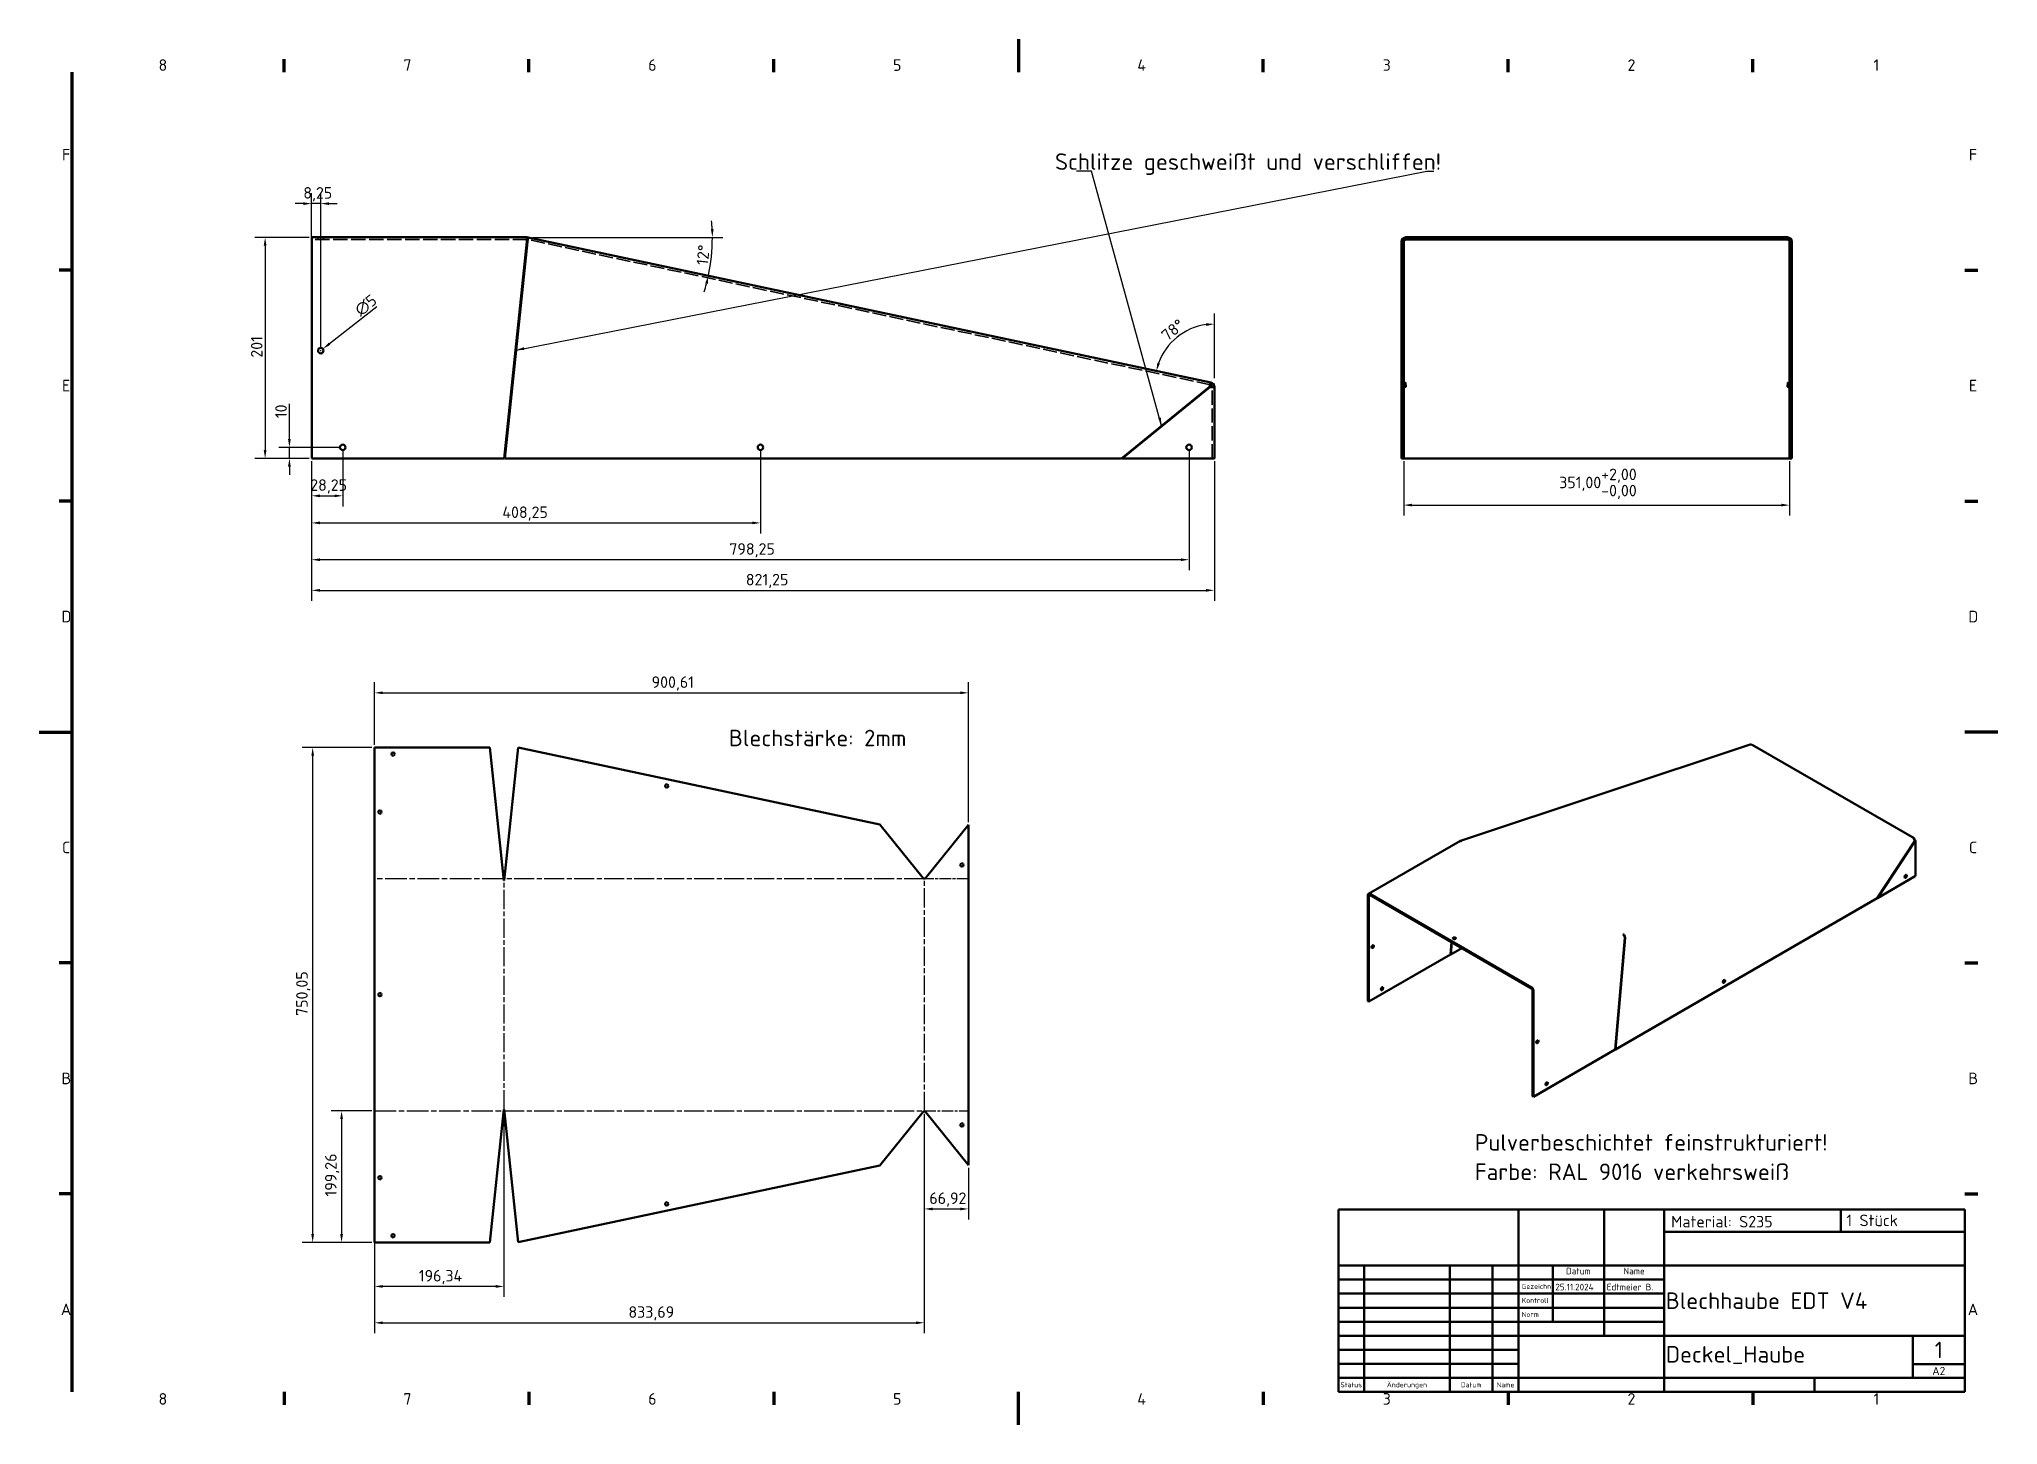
# Model space of a CAD drawing. Header units: millimetres. Extents: x 0 to 1782, y 0 to 1260.
import ezdxf
from ezdxf.enums import TextEntityAlignment as Align

# ---------------------------------------------------------------- set-up
doc = ezdxf.new("R2010")
doc.units = ezdxf.units.MM
doc.header["$LTSCALE"] = 3
doc.linetypes.add('CHAIN', pattern=[0.3543, 0.2362, -0.0295, 0.0591, -0.0295])
doc.linetypes.add('DASHED', pattern=[0.2067, 0.1654, -0.0413])
for name, color, linetype, lineweight in [('Bemaßung (ISO)', 7, 'Continuous', 25), ('Biegungsmittellinie (ISO)', 7, 'CHAIN', 25), ('Rahmen (ISO)', 7, 'Continuous', 70), ('Sichtbar (ISO)', 7, 'Continuous', 50), ('Symbol (ISO)', 7, 'Continuous', 25), ('Titel (ISO)', 7, 'Continuous', 50), ('Verdeckt (ISO)', 7, 'DASHED', 35)]:
    doc.layers.add(name, color=color, linetype=linetype, lineweight=lineweight)
doc.styles.add('Notiztext (DIN)', font='isocpeur.ttf')
doc.styles.add('Textstil11', font='isocpeur.ttf')
doc.styles.add('Textstil13', font='isocpeur.ttf')
doc.styles.add('Textstil14', font='isocpeur.ttf')
doc.styles.add('Textstil19', font='isocpeur.ttf')
doc.dimstyles.new('Standard (DIN)', dxfattribs={"dimscale": 3, "dimtxt": 3.5, "dimasz": 2.5, "dimexe": 3.175, "dimexo": 0.8, "dimgap": 0.8, "dimtad": 1, "dimrnd": 1e-08, "dimzin": 0, "dimtxsty": 'Notiztext (DIN)', "dimcen": 0.09, "dimdle": 10, "dimclrd": 256, "dimclre": 256, "dimclrt": 256, "dimadec": 0, "dimazin": 0, "dimtfac": 1, "dimtmove": 0, "dimatfit": 3, "dimfxl": 0, "dimtolj": 1, "dimtzin": 0, "dimlwd": -1, "dimlwe": -1, "dimarcsym": 0})
doc.dimstyles.new('Standard - Methode 2a (DIN)$7', dxfattribs={"dimscale": 3, "dimtxt": 3.5, "dimasz": 2.5, "dimexe": 3.175, "dimexo": 0.8, "dimgap": 0.8, "dimtad": 1, "dimtih": 1, "dimtoh": 1, "dimrnd": 1e-08, "dimtxsty": 'Notiztext (DIN)', "dimcen": 0.09, "dimdle": 10, "dimclrd": 256, "dimclre": 256, "dimclrt": 256, "dimazin": 2, "dimtfac": 1, "dimtmove": 0, "dimatfit": 3, "dimfxl": 0, "dimtolj": 1, "dimlwd": -1, "dimlwe": -1, "dimarcsym": 0})

msp = doc.modelspace()

# ---------------------------------------------------------------- texts
at = {"layer": 'Symbol (ISO)', "attachment_point": 1, "style": 'Notiztext (DIN)'}
for s, insert, char_height, width in [('\\fISOCPEUR|b0|i0;\\H15.0000;Schlitze geschweißt und verschliffen!', (924.2406, 1156.1768), 15, 341.873274), ('\\fISOCPEUR|b0|i0;\\H15.0000;Blechstärke: 2mm', (627.5307, 632.0609), 15, 158.933215), ('\\fISOCPEUR|b0|i0;Material: S235', (1484.7722, 189.9687), 10.5, 91.305192), ('\\fISOCPEUR|b0|i0;1 Stück ', (1644.1894, 191.1275), 10.5, 53.542206)]:
    msp.add_mtext(s, dxfattribs=dict(at, insert=insert, char_height=char_height, width=width))
at = {"layer": 'Symbol (ISO)', "insert": (1306.172, 264.3072), "char_height": 15, "width": 320.871992, "attachment_point": 1, "line_spacing_factor": 1.068348, "style": 'Notiztext (DIN)'}
msp.add_mtext('\\fISOCPEUR|b0|i0;\\H15.0000;Pulverbeschichtet feinstrukturiert!\\P\\fISOCPEUR|b0|i0;\\H15.0000;Farbe: RAL 9016 verkehrsweiß', dxfattribs=at)

# ---------------------------------------------------------------- blocks, each defined once
blk = doc.blocks.new('Ränder Vorgaberahmen')
at = {"layer": 'Rahmen (ISO)'}
for p, q in [((74.25, 410), (74.25, 413.9)), ((148.5, 410), (148.5, 413.9)), ((222.75, 410), (222.75, 413.9)), ((371.25, 410), (371.25, 413.9)), ((445.5, 410), (445.5, 413.9)), ((519.75, 410), (519.75, 413.9)), ((10, 350), (6.1, 350)), ((584, 350), (587.9, 350)), ((10, 280), (6.1, 280)), ((584, 280), (587.9, 280)), ((10, 140), (6.1, 140)), ((584, 140), (587.9, 140)), ((10, 70), (6.1, 70)), ((584, 70), (587.9, 70)), ((74.25, 10), (74.25, 6.1)), ((148.5, 10), (148.5, 6.1)), ((222.75, 10), (222.75, 6.1)), ((371.25, 10), (371.25, 6.1)), ((445.5, 10), (445.5, 6.1)), ((519.75, 10), (519.75, 6.1))]:
    blk.add_line(p, q, dxfattribs=at)
at = {"layer": 'Rahmen (ISO)', "flags": 128}
for points in [[(297, 420), (297, 410)], [(10, 10), (10, 410)], [(0, 210), (10, 210)], [(594, 210), (584, 210)], [(297, 0), (297, 10)]]:
    blk.add_lwpolyline(points, dxfattribs=at)
at = {"layer": 'Rahmen (ISO)', "char_height": 3.5, "attachment_point": 7, "style": 'Notiztext (DIN)'}
for s, insert in [('8', (36.2, 410.4)), ('7', (110.45, 410.4)), ('6', (184.7, 410.4)), ('5', (258.95, 410.4)), ('4', (333.03, 410.4)), ('3', (407.45, 410.4)), ('2', (481.7, 410.4)), ('1', (556.3, 410.4)), ('F', (6.93, 383.25)), ('F', (585.23, 383.25)), ('E', (6.93, 313.25)), ('E', (585.23, 313.25)), ('D', (6.75, 243.25)), ('D', (585.05, 243.25)), ('C', (6.93, 173.25)), ('C', (585.23, 173.25)), ('B', (6.75, 103.25)), ('B', (585.05, 103.25)), ('A', (6.58, 33.25)), ('A', (584.88, 33.25)), ('8', (36.2, 6.1)), ('7', (110.45, 6.1)), ('6', (184.7, 6.1)), ('5', (258.95, 6.1)), ('4', (333.03, 6.1)), ('3', (407.45, 6.1)), ('2', (481.7, 6.1)), ('1', (556.3, 6.1))]:
    blk.add_mtext(s, dxfattribs=dict(at, insert=insert))
blk = doc.blocks.new('Schriftfelder DIN')
at = {"layer": 'Titel (ISO)'}
for p, q in [((288.4, 155.08), (98.4, 155.08)), ((98.4, 155.08), (98.4, 99.83)), ((153, 99.83), (153, 155.08)), ((179, 138.08), (179, 155.08)), ((197.2, 99.83), (197.2, 155.08)), ((250.8, 148.33), (250.8, 155.08)), ((288.4, 99.83), (288.4, 155.08)), ((197.2, 148.33), (288.4, 148.33)), ((98.4, 138.08), (288.4, 138.08)), ((106.2, 99.83), (106.2, 138.08)), ((132.2, 99.83), (132.2, 138.08)), ((145.2, 99.83), (145.2, 138.08)), ((163.4, 121.08), (163.4, 138.08)), ((179, 116.83), (179, 138.08)), ((98.4, 133.83), (153, 133.83)), ((153, 133.83), (197.2, 133.83)), ((98.4, 129.58), (153, 129.58)), ((98.4, 125.33), (153, 125.33)), ((153, 129.58), (197.2, 129.58)), ((153, 125.33), (197.2, 125.33)), ((98.4, 121.08), (153, 121.08)), ((153, 121.08), (197.2, 121.08)), ((98.4, 116.83), (153, 116.83)), ((153, 116.83), (288.4, 116.83)), ((272.6, 104.08), (272.6, 116.83)), ((98.4, 112.58), (153, 112.58)), ((153, 108.33), (98.4, 108.33)), ((272.6, 108.22), (288.4, 108.22)), ((98.4, 104.08), (153, 104.08)), ((153, 104.08), (197.2, 104.08)), ((197.2, 104.08), (288.4, 104.08)), ((242.8, 99.83), (242.8, 104.08)), ((98.4, 99.83), (288.4, 99.83))]:
    blk.add_line(p, q, dxfattribs=at)
at = {"layer": 'Titel (ISO)', "style": 'Textstil14'}
for s, p in [('Datum', (171.2, 134.83)), ('Name', (188.1, 134.83))]:
    blk.add_text(s, height=2, dxfattribs=at).set_placement(p, align=Align.BOTTOM_CENTER)
at = {"layer": 'Titel (ISO)', "style": 'Textstil13'}
for s, p in [('Gezeichn', (154, 130.58)), ('Kontroll', (154, 126.33)), ('Norm', (154, 122.08))]:
    blk.add_text(s, height=1.5, dxfattribs=at).set_placement(p, align=Align.BOTTOM_LEFT)
for s, p in [('Status', (102.3, 101.95)), ('Änderungen', (119.2, 101.95)), ('Datum', (138.7, 101.95)), ('Name', (149.1, 101.95))]:
    blk.add_text(s, height=1.5, dxfattribs=at).set_placement(p, align=Align.MIDDLE_CENTER)
at = {"layer": 'Titel (ISO)'}
for tag, p, height, style in [('ERSTELLUNGSDATUM_001', (164.2, 130.58), 2, 'Textstil14'), ('AUTOR_001', (179.8, 130.58), 2, 'Textstil14'), ('TITEL_001', (197.7, 124.95), 5, 'Textstil11'), ('BAUTEILNUMMER_001', (197.7, 108.7), 5, 'Textstil11'), ('Blattnummer_001', (279.25, 110.02), 5, 'Textstil11'), ('Blattgröße_001', (278.51, 104.9), 2.49, 'Textstil19')]:
    blk.add_attdef(tag, p, '', height=height, dxfattribs=dict(at, style=style))
at = {"layer": 'Titel (ISO)', "style": 'Textstil14'}
for tag, p in [('KONTROLLDATUM', (164.4, 126.33)), ('KONTROLLIERT_VON', (180, 126.33)), ('GENEHM.DAT._KONSTR.', (164.4, 122.08)), ('KONSTR._GEN._VON', (180, 122.08))]:
    blk.add_attdef(tag, text='', height=2, dxfattribs=at).set_placement(p, align=Align.BOTTOM_LEFT)
blk = doc.blocks.new('*D5')
at = {"layer": 'Bemaßung (ISO)'}
for p, q in [((245.5, 1079.8), (196.1, 1079.8)), ((205.6, 1072.3), (205.6, 886.3)), ((245.5, 878.8), (196.1, 878.8))]:
    blk.add_line(p, q, dxfattribs=at)
for points in [[(204.3, 1072.3), (206.8, 1072.3), (205.6, 1079.8)], [(204.3, 886.3), (206.8, 886.3), (205.6, 878.8)]]:
    blk.add_solid(points, dxfattribs=at)
at = {"layer": 'Defpoints', "color": 0}
for p in [(247.9, 1079.8), (205.6, 878.8), (247.9, 878.8)]:
    blk.add_point(p, dxfattribs=at)
at = {"layer": 'Bemaßung (ISO)', "insert": (192.7, 970.4), "char_height": 10.5, "attachment_point": 1, "rotation": 90, "style": 'Notiztext (DIN)'}
blk.add_mtext('\\A1;201', dxfattribs=at)
blk = doc.blocks.new('*D6')
at = {"layer": 'Bemaßung (ISO)'}
for p, q in [((247.9, 876.4), (247.9, 749.3)), ((1069.2, 876.4), (1069.2, 749.3)), ((255.4, 758.8), (1061.7, 758.8))]:
    blk.add_line(p, q, dxfattribs=at)
for points in [[(255.4, 760.1), (255.4, 757.6), (247.9, 758.8)], [(1061.7, 760.1), (1061.7, 757.6), (1069.2, 758.8)]]:
    blk.add_solid(points, dxfattribs=at)
at = {"layer": 'Defpoints', "color": 0}
for p in [(247.9, 878.8), (1069.2, 878.8), (1069.2, 758.8)]:
    blk.add_point(p, dxfattribs=at)
at = {"layer": 'Bemaßung (ISO)', "insert": (642.9, 773.8), "char_height": 10.5, "attachment_point": 1, "style": 'Notiztext (DIN)'}
blk.add_mtext('\\A1;821,25', dxfattribs=at)
blk = doc.blocks.new('*D7')
at = {"layer": 'Bemaßung (ISO)'}
for p, q in [((240.4, 1110.5), (232.9, 1110.5)), ((247.9, 1078.2), (247.9, 1120)), ((256.2, 1110.5), (247.9, 1110.5)), ((256.2, 979.2), (256.2, 1120)), ((263.7, 1110.5), (271.2, 1110.5))]:
    blk.add_line(p, q, dxfattribs=at)
for points in [[(240.4, 1111.7), (240.4, 1109.2), (247.9, 1110.5)], [(263.7, 1111.7), (263.7, 1109.2), (256.2, 1110.5)]]:
    blk.add_solid(points, dxfattribs=at)
at = {"layer": 'Defpoints', "color": 0}
for p in [(247.9, 1110.5), (247.9, 1075.8), (256.2, 976.8)]:
    blk.add_point(p, dxfattribs=at)
at = {"layer": 'Bemaßung (ISO)', "insert": (240.3, 1125.5), "char_height": 10.5, "attachment_point": 1, "style": 'Notiztext (DIN)'}
blk.add_mtext('\\A1;8,25', dxfattribs=at)
blk = doc.blocks.new('*D8')
at = {"layer": 'Bemaßung (ISO)'}
for p, q in [((307.1, 1016.5), (264.1, 983)), ((255.9, 976.8), (256.5, 976.8)), ((256.2, 976.6), (256.2, 977.1))]:
    blk.add_line(p, q, dxfattribs=at)
blk.add_solid([(263.3, 984), (264.8, 982), (258.2, 978.4)], dxfattribs=at)
at = {"layer": 'Defpoints', "color": 0}
for p in [(254.2, 975.3), (258.2, 978.4)]:
    blk.add_point(p, dxfattribs=at)
at = {"layer": 'Bemaßung (ISO)', "insert": (285.7, 1016.2), "char_height": 10.5, "attachment_point": 1, "rotation": 37.9379, "style": 'Notiztext (DIN)'}
blk.add_mtext('\\A1;∅5', dxfattribs=at)
blk = doc.blocks.new('*D9')
at = {"layer": 'Bemaßung (ISO)'}
for p, q in [((227.7, 896.3), (227.7, 928.3)), ((273.8, 888.8), (218.1, 888.8)), ((245.5, 878.8), (218.1, 878.8)), ((227.7, 878.8), (227.7, 888.8)), ((227.7, 871.3), (227.7, 863.8))]:
    blk.add_line(p, q, dxfattribs=at)
for points in [[(226.4, 896.3), (228.9, 896.3), (227.7, 888.8)], [(226.4, 871.3), (228.9, 871.3), (227.7, 878.8)]]:
    blk.add_solid(points, dxfattribs=at)
at = {"layer": 'Defpoints', "color": 0}
for p in [(227.7, 888.8), (247.9, 878.8), (276.2, 888.8)]:
    blk.add_point(p, dxfattribs=at)
at = {"layer": 'Bemaßung (ISO)', "insert": (214.8, 915.4), "char_height": 10.5, "attachment_point": 1, "rotation": 90, "style": 'Notiztext (DIN)'}
blk.add_mtext('\\A1;10', dxfattribs=at)
blk = doc.blocks.new('*D10')
at = {"layer": 'Bemaßung (ISO)'}
for p, q in [((247.9, 876.4), (247.9, 835.2)), ((276.2, 886.4), (276.2, 835.2)), ((255.4, 844.8), (268.7, 844.8))]:
    blk.add_line(p, q, dxfattribs=at)
for points in [[(255.4, 846), (255.4, 843.5), (247.9, 844.8)], [(268.7, 846), (268.7, 843.5), (276.2, 844.8)]]:
    blk.add_solid(points, dxfattribs=at)
at = {"layer": 'Defpoints', "color": 0}
for p in [(247.9, 878.8), (276.2, 888.8), (276.2, 844.8)]:
    blk.add_point(p, dxfattribs=at)
at = {"layer": 'Bemaßung (ISO)', "insert": (246.6, 859.8), "char_height": 10.5, "attachment_point": 1, "style": 'Notiztext (DIN)'}
blk.add_mtext('\\A1;28,25', dxfattribs=at)
blk = doc.blocks.new('*D11')
at = {"layer": 'Bemaßung (ISO)'}
for p, q in [((247.9, 876.4), (247.9, 810.6)), ((656.2, 886.4), (656.2, 810.6)), ((255.4, 820.1), (648.7, 820.1))]:
    blk.add_line(p, q, dxfattribs=at)
for points in [[(255.4, 821.4), (255.4, 818.9), (247.9, 820.1)], [(648.7, 821.4), (648.7, 818.9), (656.2, 820.1)]]:
    blk.add_solid(points, dxfattribs=at)
at = {"layer": 'Defpoints', "color": 0}
for p in [(247.9, 878.8), (656.2, 888.8), (656.2, 820.1)]:
    blk.add_point(p, dxfattribs=at)
at = {"layer": 'Bemaßung (ISO)', "insert": (421.4, 835.1), "char_height": 10.5, "attachment_point": 1, "style": 'Notiztext (DIN)'}
blk.add_mtext('\\A1;408,25', dxfattribs=at)
blk = doc.blocks.new('*D12')
at = {"layer": 'Bemaßung (ISO)'}
for p, q in [((247.9, 876.4), (247.9, 777.1)), ((1046.2, 886.4), (1046.2, 777.1)), ((1038.7, 786.7), (255.4, 786.7))]:
    blk.add_line(p, q, dxfattribs=at)
for points in [[(255.4, 787.9), (255.4, 785.4), (247.9, 786.7)], [(1038.7, 787.9), (1038.7, 785.4), (1046.2, 786.7)]]:
    blk.add_solid(points, dxfattribs=at)
at = {"layer": 'Defpoints', "color": 0}
for p in [(247.9, 878.8), (1046.2, 888.8), (247.9, 786.7)]:
    blk.add_point(p, dxfattribs=at)
at = {"layer": 'Bemaßung (ISO)', "insert": (627.9, 801.7), "char_height": 10.5, "attachment_point": 1, "style": 'Notiztext (DIN)'}
blk.add_mtext('\\A1;798,25', dxfattribs=at)
blk = doc.blocks.new('*D13')
at = {"layer": 'Bemaßung (ISO)'}
for p, q in [((1241.5, 876.4), (1241.5, 826.8)), ((1592.5, 876.4), (1592.5, 826.8)), ((1249, 836.3), (1585, 836.3))]:
    blk.add_line(p, q, dxfattribs=at)
for points in [[(1249, 837.6), (1249, 835.1), (1241.5, 836.3)], [(1585, 837.6), (1585, 835.1), (1592.5, 836.3)]]:
    blk.add_solid(points, dxfattribs=at)
at = {"layer": 'Defpoints', "color": 0}
for p in [(1241.5, 878.8), (1592.5, 878.8), (1592.5, 836.3)]:
    blk.add_point(p, dxfattribs=at)
at = {"layer": 'Bemaßung (ISO)', "insert": (1382.9, 869.5), "char_height": 10.5, "attachment_point": 1, "style": 'Notiztext (DIN)'}
blk.add_mtext('\\A1;351,00\\S+2,00^ -0,00;', dxfattribs=at)
blk = doc.blocks.new('*D14')
at = {"layer": 'Bemaßung (ISO)'}
for p, q in [((305.1, 618.3), (305.1, 675.2)), ((312.6, 665.6), (838, 665.6)), ((845.5, 548), (845.5, 675.2))]:
    blk.add_line(p, q, dxfattribs=at)
for points in [[(312.6, 666.9), (312.6, 664.4), (305.1, 665.6)], [(838, 666.9), (838, 664.4), (845.5, 665.6)]]:
    blk.add_solid(points, dxfattribs=at)
at = {"layer": 'Defpoints', "color": 0}
for p in [(845.5, 665.6), (305.1, 615.9), (845.5, 545.6)]:
    blk.add_point(p, dxfattribs=at)
at = {"layer": 'Bemaßung (ISO)', "insert": (557.2, 680.6), "char_height": 10.5, "attachment_point": 1, "style": 'Notiztext (DIN)'}
blk.add_mtext('\\A1;900,61', dxfattribs=at)
blk = doc.blocks.new('*D15')
at = {"layer": 'Bemaßung (ISO)'}
for p, q in [((302.7, 615.9), (239.3, 615.9)), ((248.8, 608.4), (248.8, 173.4)), ((302.7, 165.9), (239.3, 165.9))]:
    blk.add_line(p, q, dxfattribs=at)
for points in [[(247.6, 608.4), (250.1, 608.4), (248.8, 615.9)], [(247.6, 173.4), (250.1, 173.4), (248.8, 165.9)]]:
    blk.add_solid(points, dxfattribs=at)
at = {"layer": 'Defpoints', "color": 0}
for p in [(305.1, 615.9), (248.8, 165.9), (305.1, 165.9)]:
    blk.add_point(p, dxfattribs=at)
at = {"layer": 'Bemaßung (ISO)', "insert": (233.8, 371.8), "char_height": 10.5, "attachment_point": 1, "rotation": 90, "style": 'Notiztext (DIN)'}
blk.add_mtext('\\A1;750,05', dxfattribs=at)
blk = doc.blocks.new('*D16')
at = {"layer": 'Bemaßung (ISO)'}
blk.add_line((449.2, 1079.8), (622, 1079.8), dxfattribs=at)
for start, end in [(2.5567, 5.1134), (348, 0), (342.8866, 345.4433)]:
    blk.add_arc((444.4, 1079.8), 168.1, start, end, dxfattribs=at)
for points in [[(613.6, 1087.4), (611.1, 1087.3), (612.5, 1079.8)], [(605.9, 1037.9), (608.3, 1037.3), (608.8, 1044.9)]]:
    blk.add_solid(points, dxfattribs=at)
at = {"layer": 'Defpoints', "color": 0}
for p in [(444.4, 1079.8), (446.7, 1079.3), (446.8, 1079.8), (610.9, 1056.4)]:
    blk.add_point(p, dxfattribs=at)
at = {"layer": 'Bemaßung (ISO)', "insert": (597.9, 1055.2), "char_height": 10.5, "attachment_point": 1, "rotation": 84, "style": 'Notiztext (DIN)'}
blk.add_mtext('\\A1;12°', dxfattribs=at)
blk = doc.blocks.new('*D17')
at = {"layer": 'Bemaßung (ISO)'}
blk.add_line((1069.2, 951.8), (1069.2, 1010.5), dxfattribs=at)
blk.add_arc((1069.2, 947), 54, 97.9696, 160.0304, dxfattribs=at)
for points in [[(1061.6, 1001.7), (1061.8, 999.2), (1069.2, 1001)], [(1019.7, 965.1), (1017.3, 965.8), (1016.4, 958.2)]]:
    blk.add_solid(points, dxfattribs=at)
at = {"layer": 'Defpoints', "color": 0}
for p in [(444.8, 1079.7), (1045.5, 995.5), (1069.2, 949.4), (1069.2, 947)]:
    blk.add_point(p, dxfattribs=at)
at = {"layer": 'Bemaßung (ISO)', "insert": (1019.8, 993), "char_height": 10.5, "attachment_point": 1, "rotation": 39, "style": 'Notiztext (DIN)'}
blk.add_mtext('\\A1;78°', dxfattribs=at)
blk = doc.blocks.new('*D18')
at = {"layer": 'Bemaßung (ISO)'}
for p, q in [((302.7, 285.5), (265.6, 285.5)), ((275.1, 278), (275.1, 173.4)), ((302.7, 165.9), (265.6, 165.9))]:
    blk.add_line(p, q, dxfattribs=at)
for points in [[(273.9, 278), (276.4, 278), (275.1, 285.5)], [(273.9, 173.4), (276.4, 173.4), (275.1, 165.9)]]:
    blk.add_solid(points, dxfattribs=at)
at = {"layer": 'Defpoints', "color": 0}
for p in [(305.1, 285.5), (275.1, 165.9), (305.1, 165.9)]:
    blk.add_point(p, dxfattribs=at)
at = {"layer": 'Bemaßung (ISO)', "insert": (260.1, 207.6), "char_height": 10.5, "attachment_point": 1, "rotation": 90, "style": 'Notiztext (DIN)'}
blk.add_mtext('\\A1;199,26', dxfattribs=at)
blk = doc.blocks.new('*D19')
at = {"layer": 'Bemaßung (ISO)'}
for p, q in [((422.9, 284.4), (422.9, 116.3)), ((305.1, 163.5), (305.1, 116.3)), ((415.4, 125.8), (312.6, 125.8))]:
    blk.add_line(p, q, dxfattribs=at)
for points in [[(312.6, 127.1), (312.6, 124.6), (305.1, 125.8)], [(415.4, 127.1), (415.4, 124.6), (422.9, 125.8)]]:
    blk.add_solid(points, dxfattribs=at)
at = {"layer": 'Defpoints', "color": 0}
for p in [(422.9, 286.8), (305.1, 165.9), (305.1, 125.8)]:
    blk.add_point(p, dxfattribs=at)
at = {"layer": 'Bemaßung (ISO)', "insert": (345.4, 140.8), "char_height": 10.5, "attachment_point": 1, "style": 'Notiztext (DIN)'}
blk.add_mtext('\\A1;196,34', dxfattribs=at)
blk = doc.blocks.new('*D20')
at = {"layer": 'Bemaßung (ISO)'}
for p, q in [((805.3, 282.7), (805.3, 186.7)), ((845.5, 233.8), (845.5, 186.7)), ((812.8, 196.3), (838, 196.3))]:
    blk.add_line(p, q, dxfattribs=at)
for points in [[(812.8, 197.5), (812.8, 195), (805.3, 196.3)], [(838, 197.5), (838, 195), (845.5, 196.3)]]:
    blk.add_solid(points, dxfattribs=at)
at = {"layer": 'Defpoints', "color": 0}
for p in [(805.3, 285.1), (845.5, 236.2), (845.5, 196.3)]:
    blk.add_point(p, dxfattribs=at)
at = {"layer": 'Bemaßung (ISO)', "insert": (809.9, 211.3), "char_height": 10.5, "attachment_point": 1, "style": 'Notiztext (DIN)'}
blk.add_mtext('\\A1;66,92', dxfattribs=at)
blk = doc.blocks.new('*D21')
at = {"layer": 'Bemaßung (ISO)'}
for p, q in [((305.1, 284.4), (305.1, 83.3)), ((805.3, 282.7), (805.3, 83.3)), ((312.6, 92.8), (797.8, 92.8))]:
    blk.add_line(p, q, dxfattribs=at)
for points in [[(312.6, 94), (312.6, 91.5), (305.1, 92.8)], [(797.8, 94), (797.8, 91.5), (805.3, 92.8)]]:
    blk.add_solid(points, dxfattribs=at)
at = {"layer": 'Defpoints', "color": 0}
for p in [(305.1, 286.8), (805.3, 285.1), (805.3, 92.8)]:
    blk.add_point(p, dxfattribs=at)
at = {"layer": 'Bemaßung (ISO)', "insert": (536.1, 107.8), "char_height": 10.5, "attachment_point": 1, "style": 'Notiztext (DIN)'}
blk.add_mtext('\\A1;833,69', dxfattribs=at)

# ---------------------------------------------------------------- dimensions: what is measured, and where the dimension line sits
at = {"layer": 'Bemaßung (ISO)'}
for base, p1, p2, override, picture, middle in [((247.942, 1110.4781), (256.192, 976.824), (247.942, 1075.824), {"dimgap": 0.8, "dimdec": 2, "dimtol": 0, "dimlim": 0, "dimtp": 0, "dimtm": 0, "dimtdec": 2, "dimtofl": 1, "dimatfit": 1}, '*D7', (252.067, 1110.4781)), ((276.192, 844.7517), (247.942, 878.824), (276.192, 888.824), {"dimgap": 0.8, "dimdec": 2, "dimtol": 0, "dimlim": 0, "dimtp": 0, "dimtm": 0, "dimtdec": 2, "dimtofl": 0, "dimatfit": 1}, '*D10', (262.067, 844.7517)), ((656.192, 820.1396), (247.942, 878.824), (656.192, 888.824), {"dimgap": 0.8, "dimdec": 2, "dimtol": 0, "dimlim": 0, "dimtp": 0, "dimtm": 0, "dimtdec": 2, "dimtofl": 0, "dimatfit": 1}, '*D11', (441.0995, 820.1396)), ((247.942, 786.6562), (1046.192, 888.824), (247.942, 878.824), {"dimgap": 0.8, "dimdec": 2, "dimtol": 0, "dimlim": 0, "dimtp": 0, "dimtm": 0, "dimtdec": 2, "dimtofl": 0, "dimatfit": 1}, '*D12', (647.067, 786.6562)), ((1069.192, 758.824), (247.942, 878.824), (1069.192, 878.824), {"dimgap": 0.8, "dimdec": 2, "dimtol": 0, "dimlim": 0, "dimtp": 0, "dimtm": 0, "dimtdec": 2, "dimtofl": 0, "dimatfit": 1}, '*D6', (660.9788, 758.824)), ((845.4775, 665.6251), (305.1116, 615.9338), (845.4775, 545.6251), {"dimgap": 0.8, "dimdec": 2, "dimlfac": 1.666667, "dimtol": 0, "dimlim": 0, "dimtp": 0, "dimtm": 0, "dimtdec": 2, "dimtofl": 0, "dimatfit": 1}, '*D14', (575.2946, 665.6251)), ((305.1116, 125.8079), (422.9165, 286.8195), (305.1116, 165.9051), {"dimgap": 0.8, "dimdec": 2, "dimlfac": 1.666667, "dimtol": 0, "dimlim": 0, "dimtp": 0, "dimtm": 0, "dimtdec": 2, "dimtofl": 0, "dimatfit": 1}, '*D19', (364.014, 125.8079)), ((845.4775, 196.2648), (805.3267, 285.0892), (845.4775, 236.2138), {"dimgap": 0.8, "dimdec": 2, "dimlfac": 1.666667, "dimtol": 0, "dimlim": 0, "dimtp": 0, "dimtm": 0, "dimtdec": 2, "dimtofl": 0, "dimatfit": 1}, '*D20', (825.4021, 196.2648))]:
    dim = msp.add_linear_dim(base=base, p1=p1, p2=p2, dimstyle='Standard (DIN)', override=override, dxfattribs=at)
    dim.commit()
    dim.dimension.update_dxf_attribs({"geometry": picture, "text_midpoint": middle, "dimtype": 160})
for base, center, p1, p2, override, picture, middle in [((610.8548, 1056.4306), (444.4022, 1079.824), (446.7497, 1079.325), (446.8022, 1079.824), {"dimgap": 0.8, "dimse1": 1, "dimadec": 0, "dimtol": 0, "dimlim": 0, "dimtp": 0, "dimtm": 0, "dimtdec": 2}, '*D16', (611.5699, 1062.254)), ((1045.536, 995.5227), (1069.192, 947.0209), (1069.192, 949.4209), (444.8134, 1079.7366), {"dimgap": 0.8, "dimse2": 1, "dimadec": 0, "dimtol": 0, "dimlim": 0, "dimtp": 0, "dimtm": 0, "dimtdec": 2}, '*D17', (1035.2318, 988.9582))]:
    dim = msp.add_angular_dim_3p(base=base, center=center, p1=p1, p2=p2, dimstyle='Standard (DIN)', override=override, dxfattribs=at)
    dim.commit()
    dim.dimension.update_dxf_attribs({"geometry": picture, "text_midpoint": middle, "dimtype": 165})
for base, p1, p2, angle, override, picture, middle in [((205.5763, 878.824), (247.942, 1079.824), (247.942, 878.824), 270, {"dimgap": 0.8, "dimdec": 0, "dimtol": 0, "dimlim": 0, "dimtp": 0, "dimtm": 0, "dimtdec": 2, "dimtofl": 0, "dimatfit": 1}, '*D5', (205.5763, 979.324)), ((227.6504, 888.824), (247.942, 878.824), (276.192, 888.824), 90, {"dimgap": 0.8, "dimdec": 0, "dimtol": 0, "dimlim": 0, "dimtp": 0, "dimtm": 0, "dimtdec": 2, "dimtofl": 1, "dimatfit": 1}, '*D9', (227.6504, 920.6615)), ((1592.528, 836.3088), (1241.528, 878.824), (1592.528, 878.824), 180, {"dimgap": 0.8, "dimdec": 2, "dimtol": 1, "dimlim": 0, "dimtp": 2, "dimtm": 1e-09, "dimtdec": 2, "dimtofl": 0, "dimatfit": 1}, '*D13', (1417.028, 836.3088)), ((248.8302, 165.9051), (305.1116, 615.9338), (305.1116, 165.9051), 270, {"dimgap": 0.8, "dimdec": 2, "dimlfac": 1.666667, "dimtol": 0, "dimlim": 0, "dimtp": 0, "dimtm": 0, "dimtdec": 2, "dimtofl": 0, "dimatfit": 1}, '*D15', (248.8302, 390.9195)), ((275.1116, 165.9051), (305.1116, 285.4623), (305.1116, 165.9051), 270, {"dimgap": 0.8, "dimdec": 2, "dimlfac": 1.666667, "dimtol": 0, "dimlim": 0, "dimtp": 0, "dimtm": 0, "dimtdec": 2, "dimtofl": 0, "dimatfit": 1}, '*D18', (275.1116, 225.6837)), ((805.3267, 92.7967), (305.1116, 286.8195), (805.3267, 285.0892), 180, {"dimgap": 0.8, "dimdec": 2, "dimlfac": 1.666667, "dimtol": 0, "dimlim": 0, "dimtp": 0, "dimtm": 0, "dimtdec": 2, "dimtofl": 0, "dimatfit": 1}, '*D21', (555.2191, 92.7967))]:
    dim = msp.add_linear_dim(base=base, p1=p1, p2=p2, angle=angle, dimstyle='Standard (DIN)', override=override, dxfattribs=at)
    dim.commit()
    dim.dimension.update_dxf_attribs({"geometry": picture, "text_midpoint": middle, "dimtype": 160})
dim = msp.add_diameter_dim_2p(p1=(254.2203, 975.287), p2=(258.1636, 978.361), dimstyle='Standard (DIN)', override={"dimgap": 0.8, "dimdec": 0, "dimlfac": 1, "dimtol": 0, "dimlim": 0, "dimtp": 0, "dimtm": 0, "dimtdec": 2, "dimtofl": 0}, dxfattribs=at)
dim.commit()
dim.dimension.update_dxf_attribs({"geometry": '*D8', "text_midpoint": (299.4495, 1010.545), "dimtype": 163})

# ---------------------------------------------------------------- linework, layer by layer
at = {"layer": 'Bemaßung (ISO)'}
msp.add_line((1069.192, 946.1817), (1069.192, 947.0209), dxfattribs=at)
at = {"layer": 'Biegungsmittellinie (ISO)', "ltscale": 27.648052}
for p, q in [((422.6601, 496.3766), (305.1116, 496.3766)), ((305.1116, 285.4623), (422.6601, 285.4623))]:
    msp.add_line(p, q, dxfattribs=at)
at = {"layer": 'Biegungsmittellinie (ISO)', "ltscale": 24.4849}
msp.add_line((422.9165, 286.8195), (422.9165, 495.0195), dxfattribs=at)
at = {"layer": 'Biegungsmittellinie (ISO)', "ltscale": 25.681347}
for p, q in [((805.3267, 496.3766), (423.1728, 496.3766)), ((423.1728, 285.4623), (805.3267, 285.4623))]:
    msp.add_line(p, q, dxfattribs=at)
at = {"layer": 'Biegungsmittellinie (ISO)', "ltscale": 24.891876}
msp.add_line((805.3267, 285.0892), (805.3267, 496.7498), dxfattribs=at)
at = {"layer": 'Biegungsmittellinie (ISO)', "ltscale": 14.871866}
for p, q in [((845.4775, 496.3766), (805.3267, 496.3766)), ((805.3267, 285.4623), (845.4775, 285.4623))]:
    msp.add_line(p, q, dxfattribs=at)
at = {"layer": 'Sichtbar (ISO)'}
for p, q in [((247.942, 1079.824), (247.942, 1075.824)), ((247.942, 1079.824), (443.9817, 1079.824)), ((247.942, 878.824), (247.942, 1075.824)), ((443.7304, 1075.824), (423.0248, 878.824)), ((423.5276, 878.824), (444.2276, 1075.7718)), ((443.9817, 1079.824), (443.9817, 1077.824)), ((444.3976, 1077.7803), (444.8134, 1079.7366)), ((444.8134, 1079.7366), (1066.0236, 947.6943)), ((1239.528, 1075.824), (1239.528, 878.824)), ((1241.528, 1075.824), (1241.528, 878.824)), ((1243.528, 1079.824), (1590.528, 1079.824)), ((1243.528, 1077.824), (1590.528, 1077.824)), ((1243.528, 1077.824), (1243.528, 1077.7803)), ((1590.528, 1077.7803), (1590.528, 1077.824)), ((1592.528, 1075.824), (1592.528, 878.824)), ((1594.528, 878.824), (1594.528, 1075.824)), ((1066.0236, 947.6943), (1065.6078, 945.738)), ((1243.528, 945.738), (1243.528, 943.7817)), ((1590.528, 943.7817), (1590.528, 945.738)), ((1064.8773, 943.8486), (984.5786, 878.824)), ((985.3731, 878.824), (1065.192, 943.46)), ((1067.192, 943.7817), (1069.192, 943.7817)), ((1069.192, 943.7817), (1069.192, 878.824)), ((423.0248, 878.824), (247.942, 878.824)), ((423.5276, 878.824), (984.5786, 878.824)), ((1065.192, 878.824), (985.3731, 878.824)), ((1065.192, 878.824), (1069.192, 878.824)), ((1241.528, 878.824), (1239.528, 878.824)), ((1243.528, 878.824), (1241.528, 878.824)), ((1590.528, 878.824), (1243.528, 878.824)), ((1590.528, 878.824), (1592.528, 878.824)), ((1592.528, 878.824), (1594.528, 878.824)), ((305.1116, 495.0195), (305.1116, 615.9338)), ((305.1116, 615.9338), (410.1614, 615.9338)), ((410.1614, 615.9338), (422.5847, 497.7338)), ((423.2482, 497.7338), (435.6683, 615.9025)), ((764.9427, 545.913), (435.6683, 615.9025)), ((1556.5451, 618.5627), (1293.0873, 531.1181)), ((1705.7766, 533.3846), (1558.5569, 618.3819)), ((764.9427, 545.913), (804.3941, 497.1946)), ((806.2592, 497.1946), (845.4775, 545.6251)), ((845.4775, 545.6251), (845.4775, 236.2138)), ((1292.5464, 530.8735), (1209.4271, 482.8846)), ((1706.1401, 530.282), (1672.0723, 478.7575)), ((1672.4094, 478.9521), (1706.2736, 530.1687)), ((1705.9549, 532.1019), (1706.2736, 532.2859)), ((1706.1228, 530.2558), (1706.2736, 530.1687)), ((1706.9766, 531.2273), (1706.9766, 499.4835)), ((305.1116, 495.0195), (305.1116, 286.8195)), ((422.5847, 497.7338), (422.7355, 495.0195)), ((423.0974, 495.0195), (422.7355, 495.0195)), ((423.0974, 495.0195), (423.2482, 497.7338)), ((1208.9301, 481.7859), (1208.9301, 385.276)), ((1209.7786, 481.296), (1209.7786, 384.7861)), ((1210.6271, 482.7657), (1357.8467, 397.7684)), ((1210.6271, 481.7859), (1357.8467, 396.7886)), ((1706.2736, 498.5037), (1672.4094, 478.9521)), ((1434.0385, 341.3286), (1672.0723, 478.7575)), ((1672.2585, 479.0392), (1672.4094, 478.9521)), ((1441.31, 445.5749), (1441.3722, 445.949)), ((1285.025, 438.8322), (1284.06, 427.6725)), ((1284.0802, 427.9071), (1284.2733, 427.7956)), ((1285.2181, 438.7208), (1284.2733, 427.7956)), ((1284.2733, 427.7956), (1294.2071, 433.5309)), ((1442.6098, 442.7872), (1433.8252, 341.2055)), ((1434.0385, 341.3286), (1442.8208, 442.8834)), ((1442.6073, 443.0066), (1442.8208, 442.8834)), ((1209.7786, 384.7861), (1284.06, 427.6725)), ((1358.6953, 395.3189), (1358.6953, 298.809)), ((1359.5438, 298.3191), (1359.5438, 394.829)), ((1209.7786, 384.7861), (1208.9301, 385.276)), ((1433.8252, 341.2055), (1359.5438, 298.3191)), ((1433.8455, 341.4401), (1434.0385, 341.3286)), ((305.1116, 284.1051), (305.1116, 286.8195)), ((422.7355, 286.8195), (422.5847, 284.1051)), ((422.7355, 286.8195), (423.0974, 286.8195)), ((423.2482, 284.1051), (423.0974, 286.8195)), ((1358.6953, 298.809), (1359.5438, 298.3191)), ((305.1116, 165.9051), (305.1116, 284.1051)), ((422.5847, 284.1051), (410.1614, 165.9051)), ((435.6683, 165.9365), (423.2482, 284.1051)), ((804.3941, 284.6444), (764.9427, 235.9259)), ((845.4775, 236.2138), (806.2592, 284.6444)), ((435.6683, 165.9365), (764.9427, 235.9259)), ((410.1614, 165.9051), (305.1116, 165.9051))]:
    msp.add_line(p, q, dxfattribs=at)
for centre, radius in [((256.192, 976.824), 2.5), ((276.192, 888.824), 2.5), ((656.192, 888.824), 2.5), ((1046.192, 888.824), 2.5), ((322.0616, 609.9338), 1.5), ((570.9688, 581.0094), 1.5), ((310.0616, 557.1338), 1.5), ((839.4775, 509.1338), 1.5), ((310.0616, 391.2195), 1.5), ((839.4775, 272.7051), 1.5), ((310.0616, 224.7051), 1.5), ((570.9688, 200.8296), 1.5), ((322.0616, 171.9051), 1.5)]:
    msp.add_circle(centre, radius, dxfattribs=at)
for centre, radius, start, end in [((443.9817, 1075.824), 4, 78, 90), ((443.9817, 1075.824), 2, 78, 90), ((1243.528, 1075.824), 4, 90, 180), ((1243.528, 1075.824), 2, 90, 180), ((1590.528, 1075.824), 4, 0, 90), ((1590.528, 1075.824), 2, 0, 90), ((1065.192, 943.7817), 2, 0, 78), ((1065.192, 943.7817), 4, 0, 78), ((805.3267, 497.9498), 1.2, 219, 321), ((805.3267, 283.8892), 1.2, 39, 141)]:
    msp.add_arc(centre, radius, start, end, dxfattribs=at)
for centre, major_axis, start_param, end_param in [((1557.3569, 616.3034), (1.2, 2.0785), 0, 0.575958653), ((1293.7998, 528.8258), (-1.2, -2.0785), 3.717551307, 3.926990817), ((1704.5766, 531.3061), (1.2, 2.0785), 5.497787144, 6.85914396), ((1697.3641, 499.2385), (0.75, 1.299), 3.74285687, 5.68192109), ((1704.5766, 499.4835), (2.4, 0), 5.497787144, 6.283185307), ((1210.6271, 480.8061), (-1.2, 2.0785), 5.497787144, 7.068583471), ((1210.6271, 480.8061), (-0.6, 1.0392), 5.497787144, 7.068583471), ((1441.0194, 443.8286), (1.2, 2.0785), 0.575958653, 0.785398163), ((1212.4302, 435.3068), (0.75, 1.299), 3.74285687, 5.681921091), ((1287.525, 441.4306), (-1.5, 0), 3.74285687, 5.681921091), ((1220.9155, 397.0948), (0.75, 1.299), 3.74285687, 5.681921091), ((1357.8467, 395.8088), (-1.2, 2.0785), 3.926990817, 5.497787144), ((1357.8467, 395.8088), (0.6, -1.0392), 0.785398163, 2.35619449), ((1531.9011, 403.7084), (0.75, 1.299), 3.74285687, 5.681921091), ((1362.1955, 348.8398), (0.75, 1.299), 3.74285687, 5.681921091), ((1370.6807, 310.6278), (0.75, 1.299), 3.74285687, 5.681921091)]:
    msp.add_ellipse(centre, major_axis=major_axis, ratio=0.577350269, start_param=start_param, end_param=end_param, dxfattribs=at)
for centre, major_axis in [((1698.2126, 498.7486), (0.75, 1.299)), ((1213.2788, 434.8169), (0.75, 1.299)), ((1287.525, 442.4103), (-1.5, 0)), ((1221.764, 396.6049), (0.75, 1.299)), ((1532.7496, 403.2185), (0.75, 1.299)), ((1363.044, 348.3499), (0.75, 1.299)), ((1371.5293, 310.1379), (0.75, 1.299))]:
    msp.add_ellipse(centre, major_axis=major_axis, ratio=0.577350269, dxfattribs=at)
for points, knots in [([(443.9817, 1079.824), (443.9308, 1079.824), (443.8798, 1079.1738), (443.8289, 1078.1341), (443.7961, 1077.464), (443.7632, 1076.645), (443.7304, 1075.824)], [0, 0, 0, 0, 0.955100125, 0.955100125, 0.955100125, 1.570796327, 1.570796327, 1.570796327, 1.570796327]), ([(443.9817, 1077.824), (443.9212, 1077.824), (443.8606, 1077.3535), (443.8, 1076.6668), (443.7768, 1076.4038), (443.7536, 1076.114), (443.7304, 1075.824)], [0, 0, 0, 0, 1.135811864, 1.135811864, 1.135811864, 1.570796327, 1.570796327, 1.570796327, 1.570796327]), ([(444.2276, 1075.7718), (444.4426, 1077.028), (444.654, 1078.2677), (444.7571, 1078.9977), (444.8235, 1079.4682), (444.8455, 1079.7298), (444.8134, 1079.7366)], [0, 0, 0, 0, 0.955100125, 0.955100125, 0.955100125, 1.570796327, 1.570796327, 1.570796327, 1.570796327]), ([(444.3976, 1077.7803), (444.4568, 1077.7677), (444.4183, 1077.2949), (444.3348, 1076.6106), (444.3028, 1076.3485), (444.2652, 1076.0602), (444.2276, 1075.7718)], [0, 0, 0, 0, 1.135811864, 1.135811864, 1.135811864, 1.570796327, 1.570796327, 1.570796327, 1.570796327]), ([(1243.528, 1077.7803), (1242.7708, 1077.7677), (1242.0334, 1077.2949), (1241.7143, 1076.6106), (1241.5921, 1076.3485), (1241.528, 1076.0602), (1241.528, 1075.7718)], [0, 0, 0, 0, 1.135811864, 1.135811864, 1.135811864, 1.570796327, 1.570796327, 1.570796327, 1.570796327]), ([(1590.528, 1077.7803), (1591.2852, 1077.7677), (1592.0227, 1077.2949), (1592.3418, 1076.6106), (1592.464, 1076.3485), (1592.528, 1076.0602), (1592.528, 1075.7718)], [0, 0, 0, 0, 1.135811864, 1.135811864, 1.135811864, 1.570796327, 1.570796327, 1.570796327, 1.570796327]), ([(1066.0236, 947.6943), (1065.9598, 947.7079), (1065.7609, 947.0854), (1065.4809, 946.082), (1065.3005, 945.4352), (1065.0891, 944.6429), (1064.8773, 943.8486)], [0, 0, 0, 0, 0.955100125, 0.955100125, 0.955100125, 1.570796327, 1.570796327, 1.570796327, 1.570796327]), ([(1065.6078, 945.738), (1065.5319, 945.7541), (1065.3583, 945.31), (1065.1397, 944.6545), (1065.0559, 944.4034), (1064.9666, 944.1261), (1064.8773, 943.8486)], [0, 0, 0, 0, 1.135811864, 1.135811864, 1.135811864, 1.570796327, 1.570796327, 1.570796327, 1.570796327]), ([(1243.528, 945.738), (1242.7708, 945.7541), (1242.0334, 945.31), (1241.7143, 944.6545), (1241.5921, 944.4034), (1241.528, 944.1261), (1241.528, 943.8486)], [0, 0, 0, 0, 1.135811864, 1.135811864, 1.135811864, 1.570796327, 1.570796327, 1.570796327, 1.570796327]), ([(1590.528, 945.738), (1591.2852, 945.7541), (1592.0227, 945.31), (1592.3418, 944.6545), (1592.464, 944.4034), (1592.528, 944.1261), (1592.528, 943.8486)], [0, 0, 0, 0, 1.135811864, 1.135811864, 1.135811864, 1.570796327, 1.570796327, 1.570796327, 1.570796327]), ([(1067.192, 943.7817), (1067.192, 943.7042), (1066.7214, 943.6266), (1066.0347, 943.5491), (1065.7718, 943.5194), (1065.4819, 943.4897), (1065.192, 943.46)], [0, 0, 0, 0, 1.135811864, 1.135811864, 1.135811864, 1.570796327, 1.570796327, 1.570796327, 1.570796327]), ([(1065.192, 943.46), (1066.4654, 943.5252), (1067.722, 943.5904), (1068.4574, 943.6556), (1068.9315, 943.6977), (1069.192, 943.7397), (1069.192, 943.7817)], [0, 0, 0, 0, 0.955100125, 0.955100125, 0.955100125, 1.570796327, 1.570796327, 1.570796327, 1.570796327]), ([(1243.528, 943.7817), (1242.7708, 943.7042), (1242.0334, 943.6266), (1241.7143, 943.5491), (1241.5921, 943.5194), (1241.528, 943.4897), (1241.528, 943.46)], [0, 0, 0, 0, 1.135811864, 1.135811864, 1.135811864, 1.570796327, 1.570796327, 1.570796327, 1.570796327]), ([(1590.528, 943.7817), (1591.2852, 943.7042), (1592.0227, 943.6266), (1592.3418, 943.5491), (1592.464, 943.5194), (1592.528, 943.4897), (1592.528, 943.46)], [0, 0, 0, 0, 1.135811864, 1.135811864, 1.135811864, 1.570796327, 1.570796327, 1.570796327, 1.570796327]), ([(1556.5452, 618.5626), (1556.5674, 618.57), (1556.5899, 618.5769), (1556.6126, 618.583), (1556.9561, 618.6759), (1557.344, 618.6192), (1557.7098, 618.4239)], [0.9144695248, 0.9144695248, 0.9144695248, 0.9144695248, 0.9551001247, 0.9551001247, 0.9551001247, 1.5707963268, 1.5707963268, 1.5707963268, 1.5707963268]), ([(1292.5475, 530.8722), (1292.6187, 530.9143), (1292.6956, 530.9463), (1292.7779, 530.9673), (1293.0761, 531.0435), (1293.4375, 530.9785), (1293.7998, 530.7854)], [0.7853981634, 0.7853981634, 0.7853981634, 0.7853981634, 0.9551001247, 0.9551001247, 0.9551001247, 1.5707963268, 1.5707963268, 1.5707963268, 1.5707963268]), ([(1704.9294, 533.4266), (1705.4426, 533.1057), (1705.8913, 532.4442), (1706.0846, 531.7039), (1706.2092, 531.2267), (1706.23, 530.723), (1706.1401, 530.282)], [0, 0, 0, 0, 0.955100125, 0.955100125, 0.955100125, 1.570796327, 1.570796327, 1.570796327, 1.570796327]), ([(1706.2736, 530.1687), (1706.8139, 530.5126), (1707.0711, 531.0116), (1706.9421, 531.4783), (1706.8589, 531.7792), (1706.6219, 532.0642), (1706.2736, 532.2859)], [0, 0, 0, 0, 0.955100125, 0.955100125, 0.955100125, 1.570796327, 1.570796327, 1.570796327, 1.570796327]), ([(1441.0194, 445.7881), (1441.5381, 445.4637), (1442.0496, 444.8249), (1442.34, 444.123), (1442.5272, 443.6705), (1442.6237, 443.1974), (1442.6098, 442.7872)], [0, 0, 0, 0, 0.955100125, 0.955100125, 0.955100125, 1.570796327, 1.570796327, 1.570796327, 1.570796327]), ([(1442.8208, 442.8834), (1442.912, 443.5515), (1442.7258, 444.3698), (1442.3284, 445.0074), (1442.0723, 445.4183), (1441.7341, 445.7525), (1441.3722, 445.949)], [0, 0, 0, 0, 0.955100125, 0.955100125, 0.955100125, 1.570796327, 1.570796327, 1.570796327, 1.570796327])]:
    msp.add_open_spline(points, degree=3, knots=knots, dxfattribs=at)
for points in [[(1243.528, 943.7817), (1242.8299, 943.746), (1242.1368, 943.7102), (1241.5319, 943.6745)], [(1592.5279, 943.6745), (1591.9229, 943.7102), (1591.2262, 943.746), (1590.528, 943.7817)], [(1294.1526, 530.9463), (1293.6869, 531.2324), (1293.1809, 531.2378), (1292.8054, 530.9732)]]:
    msp.add_open_spline(points, degree=3, dxfattribs=at)
at = {"layer": 'Verdeckt (ISO)', "ltscale": 26.345184}
msp.add_line((443.9817, 1077.824), (247.942, 1077.824), dxfattribs=at)
at = {"layer": 'Verdeckt (ISO)', "ltscale": 1.269698}
for p, q in [((253.692, 1077.824), (253.692, 1079.824)), ((258.692, 1077.824), (258.692, 1079.824)), ((1241.528, 1075.824), (1239.528, 1075.824)), ((1241.528, 1075.7718), (1239.528, 1075.7718)), ((1243.528, 1077.824), (1243.528, 1079.824)), ((1414.028, 1077.824), (1414.028, 1079.824)), ((1419.028, 1077.824), (1419.028, 1079.824)), ((1590.528, 1079.824), (1590.528, 1077.824)), ((1592.528, 1075.824), (1594.528, 1075.824)), ((1592.528, 1075.7718), (1594.528, 1075.7718)), ((1241.528, 979.324), (1239.528, 979.324)), ((1241.528, 974.324), (1239.528, 974.324)), ((1594.528, 979.324), (1592.528, 979.324)), ((1594.528, 974.324), (1592.528, 974.324)), ((1243.528, 945.738), (1243.528, 947.6943)), ((1590.528, 947.6943), (1590.528, 945.738)), ((1241.528, 943.8486), (1239.528, 943.8486)), ((1241.528, 943.46), (1239.528, 943.46)), ((1592.528, 943.8486), (1594.528, 943.8486)), ((1592.528, 943.46), (1594.528, 943.46)), ((1241.528, 891.324), (1239.528, 891.324)), ((1594.528, 891.324), (1592.528, 891.324)), ((1241.528, 886.324), (1239.528, 886.324)), ((1594.528, 886.324), (1592.528, 886.324))]:
    msp.add_line(p, q, dxfattribs=at)
at = {"layer": 'Verdeckt (ISO)', "ltscale": 25.604275}
msp.add_line((1065.6078, 945.738), (444.3976, 1077.7803), dxfattribs=at)
at = {"layer": 'Verdeckt (ISO)', "ltscale": 26.188395}
msp.add_line((1067.192, 878.824), (1067.192, 943.7817), dxfattribs=at)
at = {"layer": 'Verdeckt (ISO)', "ltscale": 3.98927}
for points in [[(1243.528, 1079.7366), (1242.2546, 1079.726), (1240.998, 1079.0794), (1240.2625, 1078.0519), (1239.7884, 1077.3895), (1239.528, 1076.5816), (1239.528, 1075.7718)], [(1594.528, 1075.7718), (1594.528, 1077.028), (1593.8778, 1078.2677), (1592.8381, 1078.9977), (1592.1679, 1079.4682), (1591.349, 1079.7298), (1590.528, 1079.7366)]]:
    msp.add_open_spline(points, degree=3, knots=[0, 0, 0, 0, 0.955100125, 0.955100125, 0.955100125, 1.570796327, 1.570796327, 1.570796327, 1.570796327], dxfattribs=at)
at = {"layer": 'Verdeckt (ISO)', "ltscale": 3.991305}
for points in [[(1239.528, 943.8486), (1239.528, 945.0807), (1240.1783, 946.2962), (1241.2179, 947.0021), (1241.8881, 947.4571), (1242.7071, 947.703), (1243.528, 947.6943)], [(1590.528, 947.6943), (1591.8015, 947.7079), (1593.058, 947.0854), (1593.7935, 946.082), (1594.2676, 945.4352), (1594.528, 944.6429), (1594.528, 943.8486)]]:
    msp.add_open_spline(points, degree=3, knots=[0, 0, 0, 0, 0.955100125, 0.955100125, 0.955100125, 1.570796327, 1.570796327, 1.570796327, 1.570796327], dxfattribs=at)
at = {"layer": 'Verdeckt (ISO)', "ltscale": 2.661237}
msp.add_open_spline([(1241.5319, 943.6745), (1241.0334, 943.645), (1240.5948, 943.6156), (1240.2625, 943.5861), (1239.7884, 943.5441), (1239.528, 943.5021), (1239.528, 943.46)], degree=3, knots=[0.523598776, 0.523598776, 0.523598776, 0.523598776, 0.955100125, 0.955100125, 0.955100125, 1.570796327, 1.570796327, 1.570796327, 1.570796327], dxfattribs=at)
at = {"layer": 'Verdeckt (ISO)', "ltscale": 2.660092}
msp.add_open_spline([(1594.528, 943.46), (1594.528, 943.5252), (1593.8778, 943.5904), (1592.8381, 943.6556), (1592.7379, 943.6619), (1592.6343, 943.6682), (1592.5279, 943.6745)], degree=3, knots=[0, 0, 0, 0, 0.955100125, 0.955100125, 0.955100125, 1.047197551, 1.047197551, 1.047197551, 1.047197551], dxfattribs=at)

# ---------------------------------------------------------------- block references
at = {"xscale": 3, "yscale": 3, "zscale": 3}
msp.add_blockref('Ränder Vorgaberahmen', (0, 0), dxfattribs=at)
msp.add_blockref('Schriftfelder DIN', (886.7972, -269.4842), dxfattribs=at).add_auto_attribs({'Blattnummer_001': '1', 'Blattgröße_001': 'A2', 'TITEL_001': 'Blechhaube EDT V4', 'BAUTEILNUMMER_001': 'Deckel_Haube', 'ERSTELLUNGSDATUM_001': '25.11.2024', 'AUTOR_001': 'Edtmeier B.'})

msp.set_redraw_order([(e.dxf.handle, doc.entitydb.next_handle()) for e in msp.query("TEXT MTEXT ATTDEF DIMENSION ARC_DIMENSION")])  # texts and dimensions are drawn at this point

# ---------------------------------------------------------------- leaders
at = {"layer": 'Symbol (ISO)', "annotation_type": 0, "has_hookline": 1, "text_width": 6.3}
for points, hookline_direction in [([(433.8776, 977.2979), (1262.4286, 1139.9978)], 0), ([(1021.237, 908.5094), (957.4947, 1139.993), (949.9947, 1139.993)], 1)]:
    msp.add_leader(points, dimstyle='Standard - Methode 2a (DIN)$7', override={"dimgap": 0, "dimtad": 1}, dxfattribs=dict(at, hookline_direction=hookline_direction))

doc.saveas('drawing.dxf')
